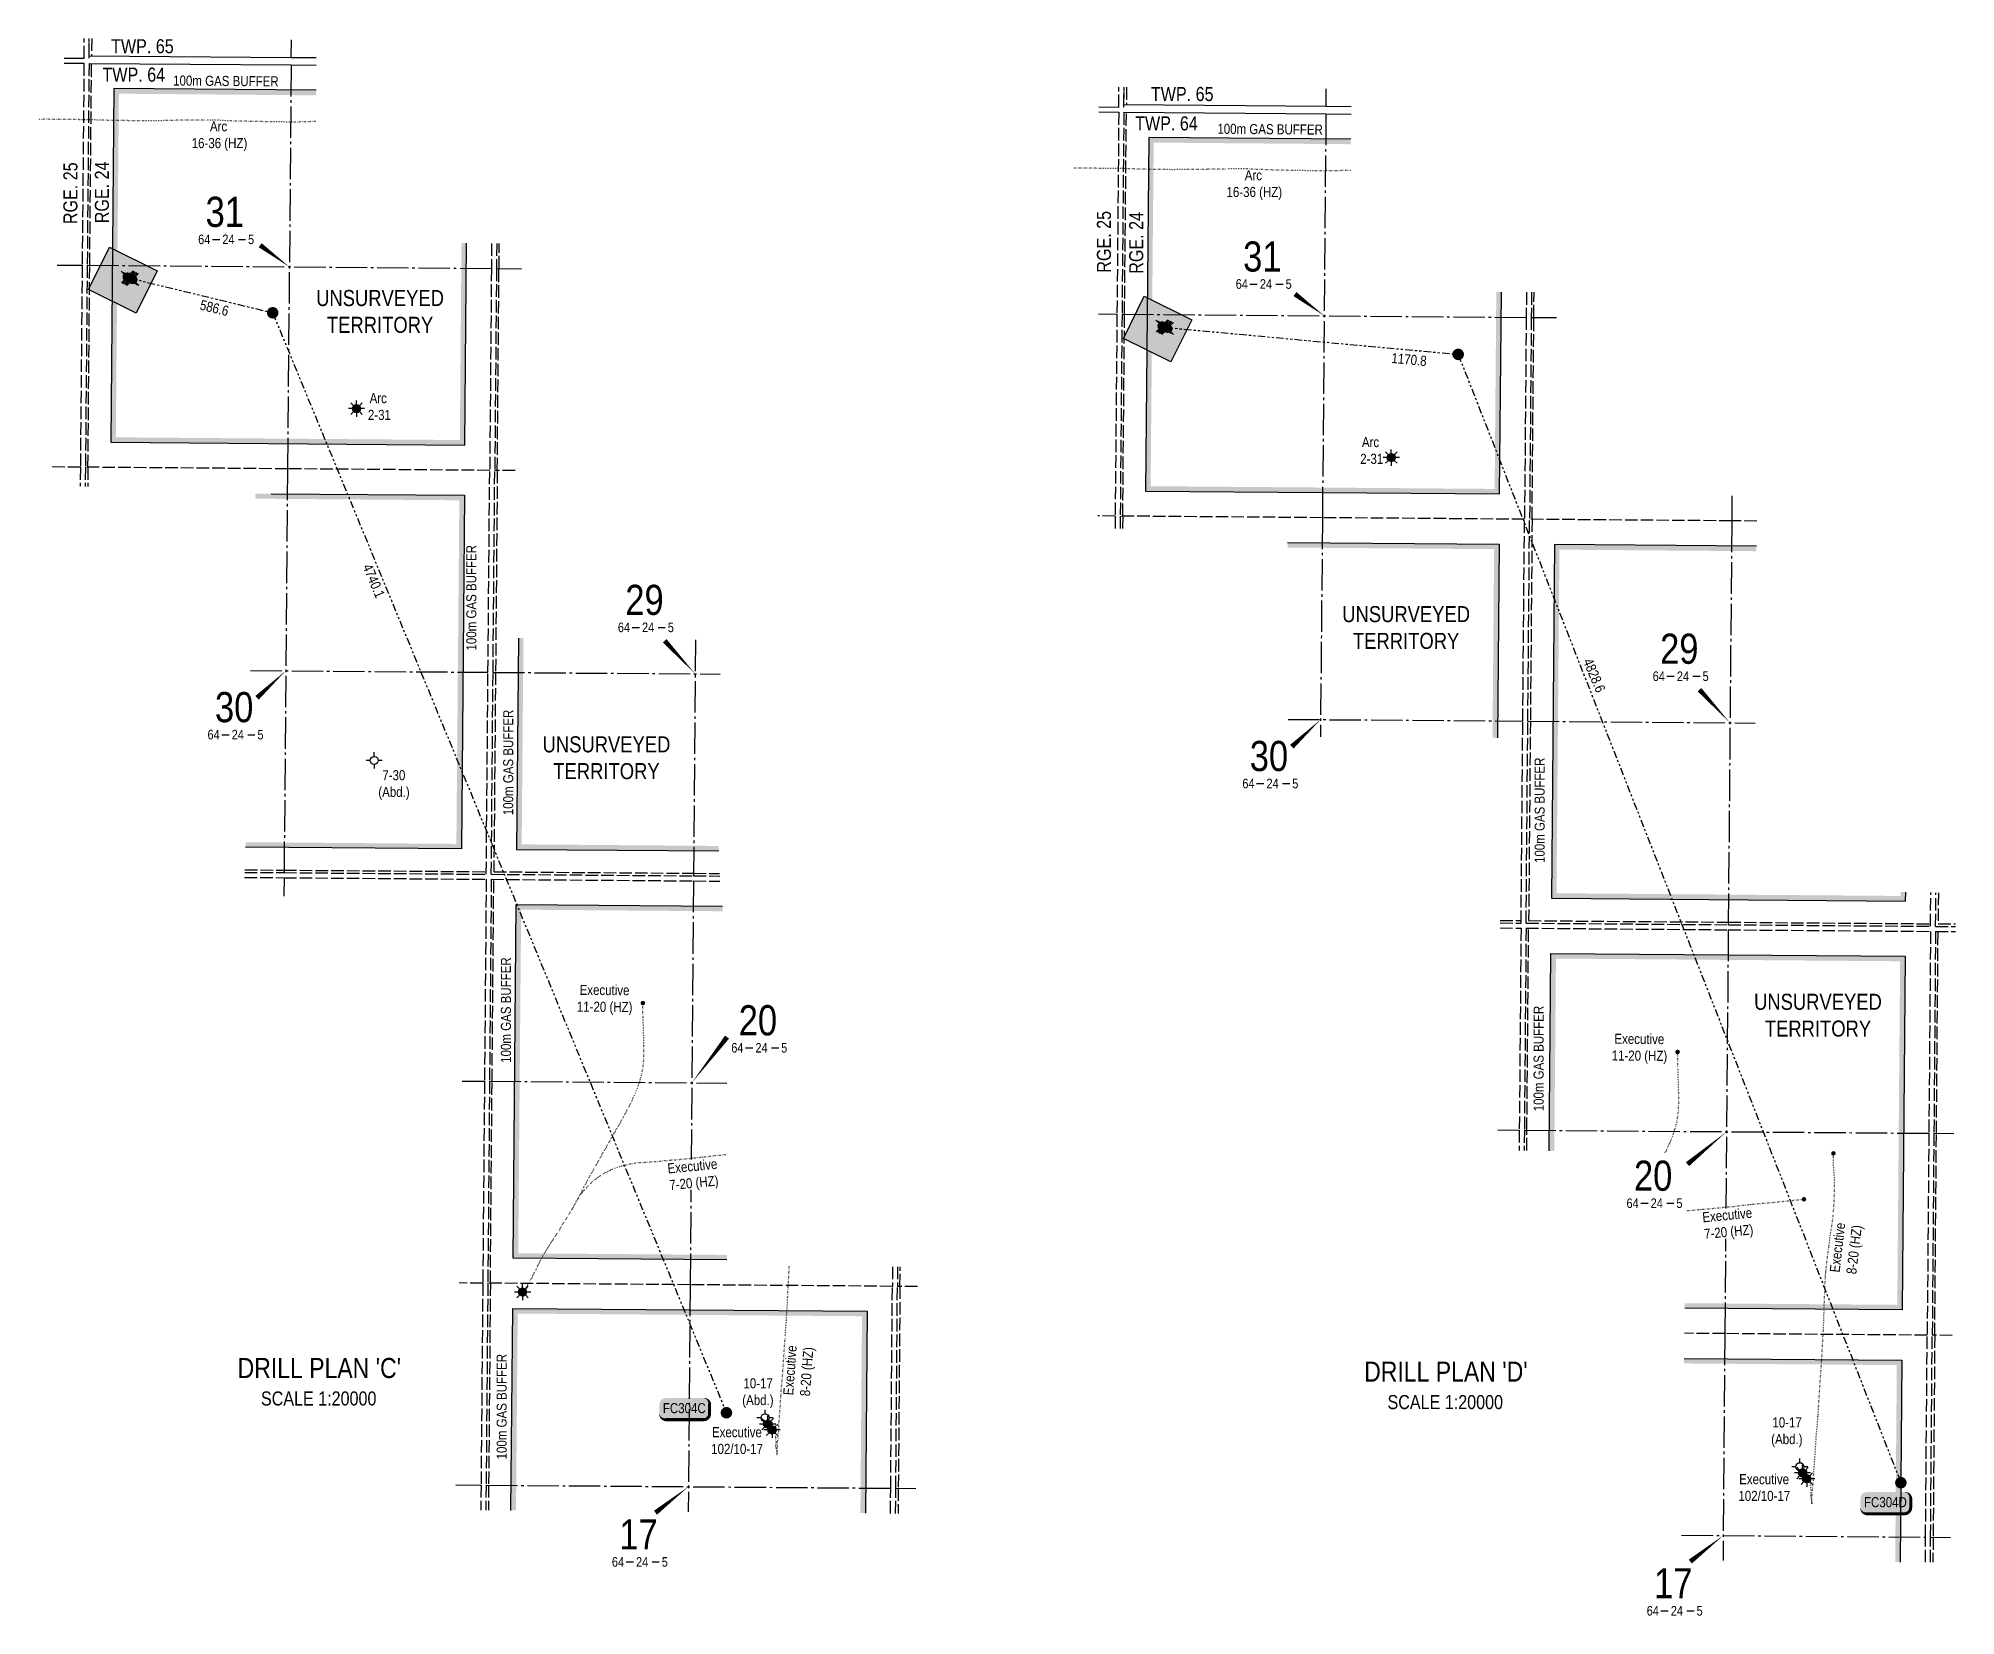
# Model space of a CAD drawing. Extents: x 451222 to 473419, y 6037124 to 6050105.
# Drawn here: x 465782 to 473419, y 6037414 to 6043697 of the extents above; entities that cross this region are included whole.
import ezdxf
from ezdxf.enums import TextEntityAlignment as Align

# ---------------------------------------------------------------- set-up
doc = ezdxf.new("R2010")
doc.units = 0
doc.header["$LTSCALE"] = 5
for name, pattern in [('foc-DOT', [1, 0.2, -0.8]), ('foc-DRILLPATH', [14.75, 6, -1.75, 1.75, -1.75, 1.75, -1.75]), ('foc-QUARTERLINE', [33, 25, -3, 2, -3]), ('foc-UNSURVEYED', [12.5, 10, -2.5])]:
    doc.linetypes.add(name, pattern=pattern)
for name, color, linetype in [('10', 1, 'Continuous'), ('9', 3, 'Continuous'), ('ABADATA-DRILL', 8, 'foc-DOT'), ('ABADATA-DRILL-T', 8, 'Continuous'), ('AS-TARGET-GAS', 182, 'Continuous'), ('AS-TARGET-GAS-H', 181, 'Continuous'), ('D-TXT', 6, 'Continuous'), ('DETAIL-HZ-Existing', 8, 'foc-DOT'), ('DETAIL-T', 7, 'Continuous'), ('F-WS-S', 190, 'Continuous'), ('L-BD', 7, 'Continuous'), ('L-MON', 1, 'Continuous'), ('L-QSEC', 8, 'foc-QUARTERLINE'), ('L-SEC', 7, 'Continuous'), ('L-SECLBL', 7, 'Continuous'), ('L-UNS-T', 3, 'Continuous'), ('L-USEC', 7, 'foc-UNSURVEYED'), ('P-PDRILLPATH', 12, 'foc-DRILLPATH'), ('P-PROPOSED', 10, 'Continuous'), ('P-PROPOSED-H', 21, 'Continuous')]:
    doc.layers.add(name, color=color, linetype=linetype)
doc.styles.add('80', font='ARIALN.TTF', dxfattribs={"height": 10})
doc.styles.add('80CG', font='ARIALN.TTF', dxfattribs={"height": 10})
doc.styles.add('80L', font='ARIALN.TTF', dxfattribs={"height": 10})
doc.styles.add('SIMPLEX', font='ARIALN.TTF')

msp = doc.modelspace()

# ---------------------------------------------------------------- texts
at = {"layer": 'ABADATA-DRILL-T', "char_height": 40, "attachment_point": 1, "style": '80L'}
for s, width, insert in [('\\pi108.2956;Arc\\P\\pi35.5398;16-36 (HZ)', 284.88588, (466357.374, 6043366.866)), ('\\pi108.2956;Arc\\P\\pi35.5398;16-36 (HZ)', 284.88588, (470479.349, 6043172.16)), ('\\pi-18.61186;Arc\\P\\pi-25.43314;2-31', 31.07096, (467120.279, 6042284.023)), ('\\pi-18.61186;Arc\\P\\pi-25.43314;2-31', 31.07096, (471072.864, 6042108.942)), ('\\pi-28.36294;7-30\\P\\pi-44.3111;(Abd.)', 30.61381, (467180.617, 6040782.008)), ('\\pi-33.83923;10-17\\P\\pi-38.40949;(Abd.)', 42.41704, (468624.384, 6038359.407)), ('\\pi-33.83923;10-17\\P\\pi-38.40949;(Abd.)', 42.41704, (472723.068, 6038203.701)), ('\\pi-41.27199;Executive\\P\\pi-44.38249;102/10-17', 110.5256, (468506.588, 6038164.706)), ('\\pi-41.27199;Executive\\P\\pi-44.38249;102/10-17', 110.5256, (472598.284, 6037977.568))]:
    msp.add_mtext_dynamic_manual_height_columns(s, width=width, gutter_width=50.026, heights=[0], dxfattribs=dict(at, insert=insert))
for s, width, insert, rotation in [('\\pi40.48468;Executive \\P\\pi30.11633;11-20 (HZ)', 274.03895, (467897.663, 6039927.149), 359.552355), ('\\pi40.48468;Executive \\P\\pi30.11633;11-20 (HZ)', 274.03895, (472019.638, 6039732.443), 359.552355), ('\\pi64.26891;Executive\\P\\pi65.10111;8-20 (HZ)', 321.6074, (472909.738, 6038720.258), 83.3571773), ('\\pi64.26891;Executive\\P\\pi65.10111;8-20 (HZ)', 321.6074, (468744.119, 6038229.645), 85.8331247)]:
    msp.add_mtext_dynamic_manual_height_columns(s, width=width, gutter_width=50.026, heights=[0], dxfattribs=dict(at, insert=insert, rotation=rotation))
at = {"layer": 'AS-TARGET-GAS', "char_height": 40, "attachment_point": 1, "style": '80L'}
for insert, rotation in [((466319.213, 6043549.518), 359.5217734), ((470478.697, 6043357.273), 359.5217734), ((467486.707, 6041258.8), 90), ((467633.692, 6040602.75), 90), ((471742.282, 6040412.186), 90), ((467624.53, 6039616.157), 90), ((471738.134, 6039423.124), 90), ((467607.598, 6038036.237), 90)]:
    msp.add_mtext_dynamic_manual_height_columns('100m GAS BUFFER', width=525.42849, gutter_width=47.549, heights=[0], dxfattribs=dict(at, insert=insert, rotation=rotation))
at = {"layer": 'D-TXT', "color": 3, "char_height": 56, "attachment_point": 1, "style": '80L'}
for s, width, insert in [('TWP. 65', 316.95032, (466071.742, 6043694.13)), ('TWP. 64', 323.39762, (466037.534, 6043580.749)), ('TWP. 65', 316.95032, (470213.771, 6043503.706)), ('TWP. 64', 323.39762, (470150.967, 6043386.648))]:
    msp.add_mtext_dynamic_manual_height_columns(s, width=width, gutter_width=47.549, heights=[0], dxfattribs=dict(at, insert=insert))
at = {"layer": 'D-TXT', "color": 3, "char_height": 56, "attachment_point": 1, "rotation": 90, "style": '80L'}
for s, width, insert in [('RGE. 25', 305.06675, (465881.671, 6042957.304)), ('RGE. 24', 304.44569, (466007.109, 6042960.787)), ('RGE. 25', 305.06675, (469998.646, 6042763.867)), ('RGE. 24', 304.44569, (470127.256, 6042759.639))]:
    msp.add_mtext_dynamic_manual_height_columns(s, width=width, gutter_width=47.525, heights=[0], dxfattribs=dict(at, insert=insert))
at = {"layer": 'DETAIL-T', "color": 3, "char_height": 80, "width": 903.33679, "attachment_point": 1, "style": '80CG'}
for s, insert in [("\\pi131.72297;DRILL PLAN 'C'\\P\\pi224.66976;{\\H0.7x;SCALE 1:20000}", (466444.015, 6038440.331)), ("\\pi131.72297;DRILL PLAN 'D'\\P\\pi224.66976;{\\H0.7x;SCALE 1:20000}", (470931.596, 6038425.928))]:
    msp.add_mtext(s, dxfattribs=dict(at, insert=insert))
at = {"layer": 'L-BD', "style": '80L'}
for s, rotation, p in [('586.6', 346.3452347, (466483.235, 6042623.535)), ('1170.8', 354.742777, (471242.195, 6042418.066)), ('4740.1', 292.9471457, (467118.41, 6041536.227)), ('4828.6', 292.9471457, (471979.972, 6041159.576))]:
    msp.add_text(s, height=39.9793, rotation=rotation, dxfattribs=at).set_placement(p, align=Align.MIDDLE)

# ---------------------------------------------------------------- blocks, each defined once
blk = doc.blocks.new('L-SECLBL')
at = {"layer": '9', "color": 7}
for p, q in [((-5.1, -27.8), (-12.3, -27.8)), ((20.7, -27.8), (13.5, -27.8))]:
    blk.add_line(p, q, dxfattribs=at)
at = {"layer": '10', "color": 2, "style": 'SIMPLEX'}
blk.add_attdef('SEC', text='', height=30, dxfattribs=at).set_placement((0, 0), align=Align.MIDDLE)
at = {"layer": '10', "color": 5, "style": '80L'}
blk.add_attdef('TWP', text='', height=9.5, dxfattribs=at).set_placement((-14.4, -27.4), align=Align.MIDDLE_RIGHT)
blk.add_attdef('RGE', text='', height=9.5, dxfattribs=at).set_placement((3.6, -27.4), align=Align.MIDDLE_CENTER)
blk.add_attdef('MER', text='', height=9.5, dxfattribs=at).set_placement((23.2, -27.4), align=Align.MIDDLE_LEFT)
blk = doc.blocks.new('WC')
at = {"layer": 'L-MON'}
h = blk.add_hatch(color=255, dxfattribs=at)
h.dxf.hatch_style = 1
edge = h.paths.add_edge_path()
edge.add_arc((0, 0), 0.9, 0, 360)
at = {"layer": 'L-MON', "color": 240, "flags": 128}
for points in [[(-0.62, 0.5), (-1.23, 1.12)], [(0.52, 0.61), (1.13, 1.21)], [(-1.18, -1.18), (-0.56, -0.57)], [(1.16, -1.18), (0.56, -0.57)]]:
    blk.add_lwpolyline(points, dxfattribs=at)
at = {"layer": 'L-MON', "color": 240}
for radius in [0.8, 0.373]:
    blk.add_circle((0, 0), radius, dxfattribs=at)
blk = doc.blocks.new('GAS')
h = blk.add_hatch(color=255)
h.dxf.hatch_style = 1
edge = h.paths.add_edge_path()
edge.add_arc((0, 0), 0.9, 0, 360)
for p, q in [((-0.81, 0), (-1.62, 0)), ((-0.57, 0.57), (-1.14, 1.14)), ((0, 0.81), (0, 1.62)), ((0.57, 0.57), (1.14, 1.14)), ((1.62, 0), (0.81, 0)), ((-0.57, -0.57), (-1.14, -1.14)), ((0, -0.81), (0, -1.62)), ((1.14, -1.14), (0.57, -0.57))]:
    blk.add_line(p, q)
blk.add_circle((0, 0), 0.8)
blk = doc.blocks.new('GABD')
for p, q in [((-0.81, 0), (-1.62, 0)), ((0, 0.81), (0, 1.62)), ((1.62, 0), (0.81, 0)), ((0, -0.81), (0, -1.62))]:
    blk.add_line(p, q)
blk.add_circle((0, 0), 0.8)
blk = doc.blocks.new('BH_Existing')
at = {"layer": 'DETAIL-HZ-Existing'}
h = blk.add_hatch(color=256, dxfattribs=at)
h.dxf.hatch_style = 1
edge = h.paths.add_edge_path()
edge.add_arc((0, 0), 0.45, 0, 360)
blk = doc.blocks.new('*U551')
h = blk.add_hatch(color=50)
edge = h.paths.add_edge_path()
edge.add_line((-19, -11.5), (19, -11.5))
edge.add_arc((19, -5.5), 6, 270, 360)
edge.add_line((25, -5.5), (25, 4))
edge.add_arc((19, 4), 6, 0, 90)
edge.add_line((19, 10), (-19, 10))
edge.add_arc((-19, 4), 6, 90, 180)
edge.add_line((-25, 4), (-25, -5.5))
edge.add_arc((-19, -5.5), 6, 180, 270)
at = {"flags": 128}
blk.add_lwpolyline([(-19, -11.5, 3, 3, 0), (19, -11.5, 3, 3, 0.414214), (25, -5.5, 3, 3, 0), (25, 4, 3, 0, 0.414214), (19, 10, 0, 0, 0), (-19, 10, 0, 0, 0.414214), (-25, 4, 0, 0, 0), (-25, -5.5, 0, 3, 0.414214)], format="xyseb", close=True, dxfattribs=at)
at = {"color": 1, "style": '80'}
blk.add_attdef('ENTER_TEXT_001', (-26.8, -4.9), '', height=10, dxfattribs=at)
blk = doc.blocks.new('plbh')
at = {"layer": 'L-MON'}
h = blk.add_hatch(color=255, dxfattribs=at)
h.dxf.hatch_style = 1
edge = h.paths.add_edge_path()
edge.add_arc((0, 0), 1.16, 0, 360)
h = blk.add_hatch(color=256, dxfattribs=at)
h.dxf.hatch_style = 1
h.paths.add_polyline_path([(-0.96, 0, 1), (0.96, 0, 1)])
h.paths.add_polyline_path([(0.91, 0, -1), (-0.91, 0, -1)], flags=16)
h.paths.add_polyline_path([(0.45, 0, -1), (-0.45, 0, -1)], flags=0)
h = blk.add_hatch(color=256, dxfattribs=at)
h.dxf.hatch_style = 1
h.paths.add_polyline_path([(-0.45, 0, 1), (0.45, 0, 1)])
h.paths.add_polyline_path([(0.4, 0, -1), (-0.4, 0, -1)], flags=16)
at = {"layer": 'L-MON', "color": 240}
for radius in [0.96, 0.91, 0.45, 0.4]:
    blk.add_circle((0, 0), radius, dxfattribs=at)

# ---------------------------------------------------------------- hatches: boundary and pattern name
at = {"layer": 'AS-TARGET-GAS-H'}
h = msp.add_hatch(color=256, dxfattribs=at)
h.dxf.hatch_style = 1
h.paths.add_polyline_path([(467461, 6042097.201), (466090.635, 6042107.956), (466102.82, 6043476.909), (466887.964, 6043470.355), (466888.141, 6043490.355), (466082.999, 6043497.075), (466070.458, 6042088.114), (467480.829, 6042077.044), (467487.695, 6042881.521), (467467.696, 6042881.691)])
h = msp.add_hatch(color=256, dxfattribs=at)
h.dxf.hatch_style = 1
h.paths.add_polyline_path([(471582.974, 6041902.495), (470212.61, 6041913.25), (470224.794, 6043282.203), (471009.938, 6043275.65), (471010.115, 6043295.649), (470204.973, 6043302.369), (470192.432, 6041893.408), (471602.803, 6041882.339), (471609.669, 6042686.815), (471589.67, 6042686.985)])
h = msp.add_hatch(color=256, dxfattribs=at)
h.dxf.hatch_style = 1
h.paths.add_polyline_path([(466645.964, 6041863.59), (467458.952, 6041857.209), (467447.275, 6040488.381), (466607.619, 6040494.986), (466607.059, 6040474.99), (467467.103, 6040468.224), (467479.122, 6041877.052), (466646.524, 6041883.586)])
h = msp.add_hatch(color=256, dxfattribs=at)
h.dxf.hatch_style = 1
h.paths.add_polyline_path([(470757.908, 6041688.964), (470757.981, 6041668.962), (471580.927, 6041662.503), (471574.517, 6040911.14), (471594.516, 6040911.027), (471601.097, 6041682.346)])
h = msp.add_hatch(color=256, dxfattribs=at)
h.dxf.hatch_style = 1
h.paths.add_polyline_path([(472626.042, 6041674.36), (471821.207, 6041680.612), (471809.188, 6040271.793), (473220.069, 6040260.778), (473220.355, 6040295.892), (473200.357, 6040296.232), (473200.232, 6040280.934), (471829.358, 6040291.636), (471841.036, 6041660.458), (472625.841, 6041654.361)])
h = msp.add_hatch(color=256, dxfattribs=at)
h.dxf.hatch_style = 1
h.paths.add_polyline_path([(467714.396, 6041308.347), (467694.397, 6041308.548), (467687.213, 6040466.499), (468492.051, 6040460.215), (468491.184, 6040480.223), (467707.383, 6040486.342)])
h = msp.add_hatch(color=256, dxfattribs=at)
h.dxf.hatch_style = 1
h.paths.add_polyline_path([(468507.011, 6040239.975), (467685.336, 6040246.39), (467673.317, 6038837.553), (468524.7, 6038830.882), (468525.495, 6038850.876), (467693.487, 6038857.395), (467705.165, 6040226.234), (468508.9, 6040219.96)])
h = msp.add_hatch(color=256, dxfattribs=at)
h.dxf.hatch_style = 1
h.paths.add_polyline_path([(471800.602, 6039265.397), (471820.6, 6039265.056), (471827.139, 6040031.529), (473198.108, 6040020.825), (473186.926, 6038651.943), (472340.434, 6038658.576), (472340.163, 6038638.578), (473206.762, 6038631.787), (473218.271, 6040040.669), (471807.31, 6040051.684)])
h = msp.add_hatch(color=256, dxfattribs=at)
h.dxf.hatch_style = 1
h.paths.add_polyline_path([(468382.425, 6039236.215), (468382.425, 6039236.212), (468382.649, 6039236.236)])
h.paths.add_polyline_path([(468382.425, 6039236.215), (468382.425, 6039236.212), (468382.649, 6039236.236)])
h = msp.add_hatch(color=256, dxfattribs=at)
h.dxf.hatch_style = 1
h.paths.add_polyline_path([(469083.154, 6038626.499), (467671.611, 6038637.547), (467664.747, 6037833.131), (467684.747, 6037832.974), (467691.44, 6038617.391), (469062.992, 6038606.656), (469056.583, 6037822.218), (469076.583, 6037822.061)])
h = msp.add_hatch(color=256, dxfattribs=at)
h.dxf.hatch_style = 1
h.paths.add_polyline_path([(472337.458, 6038438.584), (472337.187, 6038418.585), (473184.966, 6038411.95), (473178.557, 6037627.512), (473198.557, 6037627.355), (473205.129, 6038431.793)])
at = {"layer": 'P-PROPOSED-H'}
h = msp.add_hatch(color=256, dxfattribs=at)
h.dxf.hatch_style = 1
h.paths.add_polyline_path([(466065.336, 6042865.13), (466254.87, 6042771.361), (466171.561, 6042602.969), (465982.027, 6042696.738)])
h = msp.add_hatch(color=256, dxfattribs=at)
h.dxf.hatch_style = 1
h.paths.add_polyline_path([(470187.31, 6042670.424), (470376.845, 6042576.655), (470293.535, 6042408.263), (470104.001, 6042502.032)])

# ---------------------------------------------------------------- linework, layer by layer
at = {"layer": 'ABADATA-DRILL', "flags": 128}
for points in [[(466887.041, 6043366.263), (466871.85, 6043365.801), (466852.494, 6043365.085), (466833.317, 6043364.378), (466813.933, 6043363.932), (466794.602, 6043363.957), (466775.263, 6043364.091), (466756.033, 6043364.205), (466736.654, 6043364.439), (466717.417, 6043364.783), (466698.16, 6043365.187), (466678.822, 6043365.471), (466659.473, 6043365.786), (466640.177, 6043366.22), (466620.75, 6043366.736), (466601.423, 6043367.14), (466582.135, 6043367.454), (466562.889, 6043368.008), (466543.625, 6043368.702), (466524.452, 6043369.606), (466505.24, 6043370.71), (466485.928, 6043371.634), (466466.589, 6043371.849), (466447.177, 6043371.714), (466427.837, 6043371.808), (466408.477, 6043371.823), (466389.164, 6043371.567), (466369.771, 6043371.341), (466350.409, 6043371.186), (466331.026, 6043370.84), (466311.771, 6043370.314), (466292.435, 6043369.748), (466273.102, 6043369.392), (466253.71, 6043369.336), (466234.26, 6043369.352), (466214.809, 6043369.277), (466195.396, 6043369.022), (466175.984, 6043368.927), (466156.576, 6043369.232), (466137.158, 6043369.527), (466117.75, 6043369.862), (466098.511, 6043370.066), (466079.152, 6043370.23), (466059.965, 6043370.624), (466040.629, 6043371.228), (466021.195, 6043371.974), (466001.981, 6043372.708), (465982.654, 6043373.192), (465963.235, 6043373.387), (465943.895, 6043373.482), (465924.556, 6043373.616), (465905.287, 6043373.85), (465886.019, 6043374.164), (465866.671, 6043374.409), (465847.331, 6043374.513), (465827.993, 6043374.788), (465808.614, 6043374.992), (465797.046, 6043374.821), (465782.044, 6043374.418)], [(471009.015, 6043171.557), (470993.825, 6043171.095), (470974.468, 6043170.379), (470955.291, 6043169.672), (470935.907, 6043169.227), (470916.577, 6043169.251), (470897.237, 6043169.385), (470878.007, 6043169.499), (470858.629, 6043169.734), (470839.391, 6043170.077), (470820.134, 6043170.481), (470800.796, 6043170.766), (470781.448, 6043171.08), (470762.151, 6043171.514), (470742.725, 6043172.03), (470723.397, 6043172.434), (470704.109, 6043172.748), (470684.864, 6043173.302), (470665.599, 6043173.997), (470646.426, 6043174.9), (470627.215, 6043176.004), (470607.902, 6043176.928), (470588.563, 6043177.143), (470569.151, 6043177.008), (470549.811, 6043177.102), (470530.451, 6043177.117), (470511.138, 6043176.861), (470491.746, 6043176.635), (470472.384, 6043176.48), (470453, 6043176.135), (470433.745, 6043175.608), (470414.41, 6043175.042), (470395.076, 6043174.686), (470375.685, 6043174.631), (470356.234, 6043174.646), (470336.783, 6043174.571), (470317.37, 6043174.316), (470297.959, 6043174.221), (470278.55, 6043174.526), (470259.132, 6043174.821), (470239.724, 6043175.156), (470220.486, 6043175.36), (470201.126, 6043175.525), (470181.939, 6043175.918), (470162.604, 6043176.523), (470143.169, 6043177.268), (470123.955, 6043178.002), (470104.628, 6043178.486), (470085.209, 6043178.682), (470065.87, 6043178.776), (470046.53, 6043178.91), (470027.262, 6043179.144), (470007.994, 6043179.458), (469988.645, 6043179.703), (469969.305, 6043179.807), (469949.967, 6043180.082), (469930.588, 6043180.287), (469919.02, 6043180.115), (469904.019, 6043179.712)], [(467710.952, 6038702.653), (467710.913, 6038702.784), (467710.913, 6038702.844), (467710.946, 6038703.114), (467710.977, 6038703.273), (467711.078, 6038703.423), (467711.38, 6038703.63), (467711.763, 6038703.877), (467712.235, 6038704.103), (467712.857, 6038704.348), (467713.446, 6038704.123), (467713.949, 6038703.308), (467714.195, 6038702.825), (467714.609, 6038702.081), (467715.043, 6038701.347), (467715.507, 6038700.653), (467715.982, 6038700.039), (467716.438, 6038699.544), (467716.875, 6038699.18), (467716.984, 6038699.079), (467717.063, 6038698.859), (467716.859, 6038698.51), (467716.363, 6038697.754), (467715.679, 6038697.36), (467714.889, 6038697.456), (467714.191, 6038697.743), (467713.634, 6038698.068), (467713.038, 6038698.533), (467712.891, 6038698.954), (467713.087, 6038699.653), (467713.307, 6038700.842), (467713.748, 6038702.039), (467714.407, 6038703.034), (467715.225, 6038703.937), (467715.932, 6038704.722), (467715.761, 6038705.794), (467715.331, 6038706.948), (467715.069, 6038707.851), (467714.459, 6038709.147), (467713.882, 6038710.613), (467713.529, 6038711.526), (467712.547, 6038712.485), (467711.604, 6038713.314), (467711.722, 6038713.123), (467711.877, 6038712.551), (467711.7, 6038711.742), (467711.311, 6038710.755), (467711.256, 6038710.095), (467712.095, 6038709.908), (467713.517, 6038710.045), (467715.108, 6038710.072), (467716.716, 6038709.748), (467717.942, 6038709.177), (467718.162, 6038709.205), (467718.192, 6038709.245), (467718.274, 6038709.484), (467718.633, 6038710.522), (467718.684, 6038710.621), (467720.552, 6038713.777), (467721.474, 6038715.04), (467722.678, 6038716.661), (467724.106, 6038718.599), (467725.577, 6038720.938), (467726.981, 6038723.748), (467728.519, 6038726.866), (467734.495, 6038737.681), (467737.064, 6038741.992), (467739.946, 6038746.71), (467743, 6038751.726), (467746.016, 6038756.833), (467748.902, 6038762.062), (467751.741, 6038767.54), (467754.611, 6038773.229), (467757.573, 6038779.097), (467760.575, 6038784.985), (467763.598, 6038790.912), (467766.541, 6038796.87), (467769.374, 6038802.929), (467772.319, 6038809.098), (467775.423, 6038815.245), (467778.608, 6038821.481), (467781.926, 6038827.936), (467785.564, 6038834.539), (467789.323, 6038841.19), (467793.123, 6038847.912), (467796.944, 6038854.753), (467800.675, 6038861.635), (467804.546, 6038868.495), (467808.645, 6038875.104), (467812.884, 6038881.721), (467817.002, 6038888.21), (467821.131, 6038894.838), (467825.24, 6038901.487), (467829.48, 6038908.144), (467833.889, 6038914.74), (467838.51, 6038921.514), (467843.152, 6038928.489), (467847.846, 6038935.612), (467852.692, 6038942.975), (467857.569, 6038950.527), (467862.388, 6038958.281), (467867.199, 6038966.184), (467871.868, 6038973.938), (467874.07, 6038977.611), (467876.882, 6038982.31), (467882.221, 6038991.139), (467884.038, 6038994.115), (467889.05, 6039002.257), (467894.063, 6039010.409), (467899.146, 6039018.57), (467904.238, 6039026.731), (467909.222, 6039034.983), (467914.026, 6039043.346), (467918.652, 6039051.832), (467923.208, 6039060.377), (467927.743, 6039068.923), (467932.198, 6039077.36), (467936.654, 6039085.927), (467941.23, 6039094.422), (467945.815, 6039102.908), (467950.321, 6039111.444), (467954.886, 6039119.96), (467959.472, 6039128.475), (467964.057, 6039136.991), (467968.653, 6039145.496), (467973.338, 6039153.931), (467978.023, 6039162.346), (467982.648, 6039170.811), (467987.273, 6039179.286), (467991.797, 6039187.642), (467996.411, 6039195.917), (468001.074, 6039204.122), (468005.776, 6039212.306), (468010.5, 6039220.6), (468015.123, 6039228.845), (468019.806, 6039237.05), (468024.439, 6039245.255), (468029.093, 6039253.5), (468033.755, 6039261.664), (468038.458, 6039269.869), (468043.131, 6039278.043), (468047.886, 6039286.427), (468052.6, 6039294.842), (468057.265, 6039303.276), (468062.01, 6039311.661), (468066.804, 6039320.034), (468071.528, 6039328.328), (468076.372, 6039336.652), (468081.256, 6039344.975), (468086.07, 6039353.328), (468090.895, 6039361.691), (468095.598, 6039369.886), (468100.422, 6039378.239), (468105.055, 6039386.474), (468109.661, 6039394.94), (468114.174, 6039403.276), (468118.708, 6039411.561), (468123.222, 6039419.838), (468127.745, 6039428.113), (468132.318, 6039436.319), (468136.804, 6039444.845), (468140.96, 6039453.535), (468145.068, 6039462.325), (468149.235, 6039471.014), (468153.352, 6039479.753), (468157.259, 6039488.445), (468161.057, 6039497.337), (468164.746, 6039506.261), (468168.324, 6039515.115), (468171.863, 6039524.1), (468175.151, 6039533.047), (468178.172, 6039542.216), (468180.843, 6039551.479), (468183.283, 6039560.713), (468185.565, 6039570.089), (468187.476, 6039579.368), (468189.147, 6039588.689), (468190.569, 6039598.222), (468191.662, 6039607.808), (468192.605, 6039617.406), (468193.308, 6039627.025), (468193.811, 6039636.716), (468194.224, 6039646.368), (468194.437, 6039656.032), (468194.521, 6039665.737), (468194.503, 6039675.383), (468194.316, 6039685.01), (468194.068, 6039694.647), (468193.901, 6039704.284), (468193.664, 6039713.962), (468193.397, 6039723.62), (468193.069, 6039733.268), (468192.662, 6039742.907), (468192.334, 6039752.546), (468192.017, 6039762.194), (468191.769, 6039771.831), (468191.552, 6039781.479), (468191.225, 6039791.137), (468190.877, 6039800.786), (468190.558, 6039810.224), (468190.32, 6039819.821), (468190.193, 6039829.448), (468190.076, 6039839.155), (468189.905, 6039854.155)], [(472262.311, 6039257.525), (472262.935, 6039258.829), (472267.042, 6039267.619), (472271.209, 6039276.308), (472275.326, 6039285.048), (472279.233, 6039293.739), (472283.032, 6039302.632), (472286.72, 6039311.555), (472290.298, 6039320.409), (472293.837, 6039329.394), (472297.126, 6039338.341), (472300.146, 6039347.51), (472302.817, 6039356.773), (472305.258, 6039366.007), (472307.539, 6039375.383), (472309.45, 6039384.662), (472311.121, 6039393.983), (472312.543, 6039403.516), (472313.636, 6039413.102), (472314.579, 6039422.7), (472315.282, 6039432.319), (472315.785, 6039442.011), (472316.198, 6039451.663), (472316.412, 6039461.326), (472316.495, 6039471.031), (472316.478, 6039480.677), (472316.29, 6039490.304), (472316.043, 6039499.942), (472315.875, 6039509.579), (472315.638, 6039519.256), (472315.371, 6039528.914), (472315.043, 6039538.562), (472314.636, 6039548.201), (472314.308, 6039557.84), (472313.991, 6039567.488), (472313.744, 6039577.126), (472313.526, 6039586.773), (472313.199, 6039596.431), (472312.852, 6039606.08), (472312.532, 6039615.518), (472312.295, 6039625.116), (472312.167, 6039634.742), (472312.05, 6039644.449), (472311.879, 6039659.449)], [(467710.952, 6038702.653), (467710.913, 6038702.784), (467710.913, 6038702.844), (467710.946, 6038703.114), (467710.977, 6038703.273), (467711.078, 6038703.423), (467711.38, 6038703.63), (467711.763, 6038703.877), (467712.235, 6038704.103), (467712.857, 6038704.348), (467713.446, 6038704.123), (467713.949, 6038703.308), (467714.195, 6038702.825), (467714.609, 6038702.081), (467715.043, 6038701.347), (467715.507, 6038700.653), (467715.982, 6038700.039), (467716.438, 6038699.544), (467716.875, 6038699.18), (467716.984, 6038699.079), (467717.063, 6038698.859), (467716.859, 6038698.51), (467716.363, 6038697.754), (467715.679, 6038697.36), (467714.889, 6038697.456), (467714.191, 6038697.743), (467713.634, 6038698.068), (467713.038, 6038698.533), (467712.891, 6038698.954), (467713.087, 6038699.653), (467713.307, 6038700.842), (467713.748, 6038702.039), (467714.407, 6038703.034), (467715.225, 6038703.937), (467715.932, 6038704.722), (467715.761, 6038705.794), (467715.331, 6038706.948), (467715.069, 6038707.851), (467714.459, 6038709.147), (467713.882, 6038710.613), (467713.529, 6038711.526), (467712.547, 6038712.485), (467711.604, 6038713.314), (467711.722, 6038713.123), (467711.877, 6038712.551), (467711.7, 6038711.742), (467711.311, 6038710.755), (467711.256, 6038710.095), (467712.095, 6038709.908), (467713.517, 6038710.045), (467715.108, 6038710.072), (467716.716, 6038709.748), (467717.942, 6038709.177), (467718.162, 6038709.205), (467718.192, 6038709.245), (467718.274, 6038709.484), (467718.633, 6038710.522), (467718.684, 6038710.621), (467720.552, 6038713.777), (467721.474, 6038715.04), (467722.678, 6038716.661), (467724.106, 6038718.599), (467725.577, 6038720.938), (467726.981, 6038723.748), (467728.519, 6038726.866), (467734.495, 6038737.681), (467737.064, 6038741.992), (467739.946, 6038746.71), (467743, 6038751.726), (467746.016, 6038756.833), (467748.902, 6038762.062), (467751.741, 6038767.54), (467754.611, 6038773.229), (467757.573, 6038779.097), (467760.575, 6038784.985), (467763.598, 6038790.912), (467766.541, 6038796.87), (467769.374, 6038802.929), (467772.319, 6038809.098), (467775.423, 6038815.245), (467778.608, 6038821.481), (467781.926, 6038827.936), (467785.564, 6038834.539), (467789.323, 6038841.19), (467793.123, 6038847.912), (467796.944, 6038854.753), (467800.675, 6038861.635), (467804.546, 6038868.495), (467808.645, 6038875.104), (467812.884, 6038881.721), (467817.002, 6038888.21), (467821.131, 6038894.838), (467825.24, 6038901.487), (467829.48, 6038908.144), (467833.889, 6038914.74), (467838.51, 6038921.514), (467843.152, 6038928.489), (467847.846, 6038935.612), (467852.692, 6038942.975), (467857.569, 6038950.527), (467862.388, 6038958.281), (467867.199, 6038966.184), (467871.868, 6038973.938), (467874.07, 6038977.611), (467876.882, 6038982.31), (467882.221, 6038991.139), (467884.038, 6038994.115), (467889.05, 6039002.257), (467894.063, 6039010.409), (467899.146, 6039018.57), (467904.238, 6039026.731), (467909.222, 6039034.983), (467914.026, 6039043.346), (467916.78, 6039048.276), (467918.578, 6039051.392), (467923.593, 6039059.844), (467928.646, 6039068.035), (467933.697, 6039076.016), (467939.02, 6039084.095), (467944.431, 6039092.003), (467949.92, 6039099.701), (467955.768, 6039107.345), (467961.875, 6039114.767), (467968.099, 6039121.817), (467974.602, 6039128.656), (467981.352, 6039135.261), (467988.38, 6039141.635), (467995.688, 6039147.926), (468003.115, 6039154.075), (468010.7, 6039160.014), (468018.513, 6039165.66), (468026.573, 6039170.964), (468034.88, 6039175.855), (468043.384, 6039180.455), (468052.005, 6039184.704), (468060.843, 6039188.53), (468069.719, 6039192.226), (468078.636, 6039195.932), (468087.671, 6039199.426), (468096.753, 6039202.64), (468105.774, 6039205.624), (468114.913, 6039208.357), (468124.229, 6039210.809), (468133.612, 6039212.89), (468143.102, 6039214.629), (468152.6, 6039216.149), (468162.137, 6039217.457), (468171.73, 6039218.416), (468181.351, 6039219.053), (468190.961, 6039219.591), (468200.571, 6039220.129), (468210.191, 6039220.727), (468219.812, 6039221.405), (468229.303, 6039222.104), (468238.905, 6039222.872), (468248.498, 6039223.72), (468258, 6039224.599), (468267.634, 6039225.567), (468277.238, 6039226.545), (468286.801, 6039227.463), (468296.413, 6039228.292), (468305.905, 6039229.081), (468315.537, 6039229.828), (468325.179, 6039230.606), (468334.772, 6039231.474), (468344.244, 6039232.363), (468353.847, 6039233.252), (468363.461, 6039234.19), (468373.055, 6039235.198), (468382.649, 6039236.236), (468392.262, 6039237.154), (468401.884, 6039237.972), (468411.508, 6039238.9), (468421.112, 6039239.928), (468430.706, 6039241.037), (468440.282, 6039242.225), (468449.857, 6039243.403), (468459.252, 6039244.544), (468468.837, 6039245.672), (468478.451, 6039246.68), (468487.864, 6039247.58), (468497.477, 6039248.508), (468507.061, 6039249.506), (468516.474, 6039250.436), (468524.652, 6039251.113)], [(472829.001, 6037957.075), (472829.001, 6037957.045), (472829.011, 6037957.005), (472829.03, 6037956.965), (472829.09, 6037956.944), (472829.111, 6037957.044), (472829.093, 6037957.344), (472828.986, 6037957.645), (472828.829, 6037957.997), (472828.622, 6037958.449), (472828.355, 6037958.821), (472828.078, 6037959.144), (472827.661, 6037959.557), (472827.074, 6037959.993), (472826.486, 6037960.268), (472825.897, 6037960.413), (472825.197, 6037960.439), (472824.887, 6037960.451), (472824.507, 6037960.434), (472824.135, 6037960.287), (472823.804, 6037960.16), (472823.513, 6037960.092), (472823.263, 6037960.055), (472823.382, 6037959.943), (472823.881, 6037959.769), (472824.42, 6037959.645), (472825.029, 6037959.509), (472825.779, 6037959.383), (472826.559, 6037959.357), (472827.34, 6037959.42), (472828.131, 6037959.524), (472828.891, 6037959.487), (472829.63, 6037959.241), (472830.139, 6037959.097), (472830.509, 6037959.103), (472830.969, 6037959.13), (472831.33, 6037959.217), (472831.612, 6037959.384), (472831.833, 6037959.553), (472831.975, 6037959.721), (472832.056, 6037959.901), (472832.108, 6037960.071), (472832.168, 6037960.08), (472832.208, 6037960.11), (472832.26, 6037960.299), (472832.292, 6037960.519), (472832.303, 6037960.729), (472832.315, 6037960.899), (472832.317, 6037961.129), (472832.319, 6037961.35), (472832.371, 6037961.569), (472832.422, 6037961.789), (472832.574, 6037962.008), (472832.665, 6037962.077), (472832.795, 6037962.056), (472832.994, 6037961.904), (472833.251, 6037961.622), (472833.549, 6037961.279), (472833.846, 6037960.917), (472834.143, 6037960.574), (472834.46, 6037960.221), (472834.827, 6037959.768), (472835.273, 6037959.224), (472835.689, 6037958.73), (472835.788, 6037958.599), (472836.362, 6037957.884), (472836.895, 6037957.079), (472837.339, 6037956.245), (472837.742, 6037955.391), (472838.135, 6037954.507), (472838.517, 6037953.573), (472838.848, 6037952.52), (472839.069, 6037951.357), (472839.159, 6037950.126), (472839.219, 6037948.925), (472839.279, 6037947.804), (472839.33, 6037946.723), (472839.401, 6037945.661), (472839.483, 6037944.64), (472839.565, 6037943.659), (472839.637, 6037942.728), (472839.739, 6037941.786), (472839.861, 6037940.805), (472839.943, 6037939.784), (472839.973, 6037938.683), (472839.974, 6037937.582), (472839.966, 6037936.581), (472839.968, 6037935.661), (472840.01, 6037934.72), (472840.122, 6037933.668), (472840.243, 6037932.617), (472840.374, 6037931.595), (472840.496, 6037930.614), (472840.587, 6037929.552), (472840.648, 6037928.391), (472840.688, 6037927.25), (472840.749, 6037926.109), (472840.809, 6037925.008), (472840.881, 6037923.977), (472840.943, 6037923.036), (472841.036, 6037922.124), (472841.168, 6037921.213), (472841.3, 6037920.251), (472841.441, 6037919.199), (472841.573, 6037918.157), (472841.694, 6037917.156), (472841.786, 6037916.094), (472841.846, 6037914.943), (472841.907, 6037913.822), (472841.968, 6037912.751), (472842.039, 6037911.75), (472842.132, 6037910.809), (472842.234, 6037909.937), (472842.327, 6037909.046), (472842.419, 6037908.045), (472842.469, 6037906.914), (472842.479, 6037905.683), (472842.409, 6037904.483), (472841.703, 6037901.387), (472841.355, 6037900.469), (472841.067, 6037899.591), (472840.869, 6037898.662), (472840.751, 6037897.643), (472840.741, 6037896.522), (472840.832, 6037895.451), (472840.934, 6037894.399), (472841.066, 6037893.438), (472841.209, 6037892.606), (472841.362, 6037891.824), (472841.556, 6037891.062), (472841.79, 6037890.31), (472842.033, 6037889.507), (472842.257, 6037888.685), (472842.49, 6037887.863), (472842.722, 6037886.95), (472842.954, 6037885.877), (472843.164, 6037884.765), (472843.395, 6037883.622), (472843.626, 6037882.48), (472843.836, 6037881.348), (472844.037, 6037880.215), (472844.238, 6037879.093), (472844.448, 6037877.97), (472844.649, 6037876.848), (472844.83, 6037875.736), (472845.001, 6037874.644), (472845.152, 6037873.562), (472845.313, 6037872.49), (472845.464, 6037871.448), (472845.586, 6037870.427), (472845.708, 6037869.425), (472845.809, 6037868.444), (472845.891, 6037867.492), (472845.974, 6037866.571), (472846.066, 6037865.64), (472846.138, 6037864.709), (472846.191, 6037863.798), (472846.214, 6037862.967), (472846.188, 6037862.317), (472846.154, 6037861.847), (472846.138, 6037861.117), (472846.176, 6037860.796), (472846.303, 6037860.525), (472846.442, 6037860.354), (472846.541, 6037860.153), (472846.569, 6037860.033), (472846.66, 6037860.122), (472846.771, 6037860.161), (472846.659, 6037859.992), (472846.568, 6037859.852), (472846.456, 6037859.653), (472846.355, 6037859.514), (472846.214, 6037859.405), (472846.063, 6037859.326), (472845.913, 6037859.308), (472845.713, 6037859.299), (472845.463, 6037859.301), (472845.223, 6037859.373), (472844.974, 6037859.536), (472844.875, 6037859.596), (472844.845, 6037859.647), (472844.855, 6037859.667), (472845.006, 6037859.745), (472845.287, 6037859.863), (472845.62, 6037860.11), (472845.874, 6037860.679), (472846.013, 6037861.668), (472846.175, 6037863.058), (472846.309, 6037864.757), (472846.355, 6037866.658), (472846.373, 6037868.809), (472846.403, 6037871.2), (472846.424, 6037873.712), (472846.516, 6037876.422), (472846.719, 6037879.082), (472847.004, 6037882.031), (472847.29, 6037885.121), (472847.507, 6037888.331), (472847.645, 6037891.782), (472847.767, 6037895.523), (472847.911, 6037899.594), (472848.117, 6037903.915), (472848.406, 6037908.525), (472848.807, 6037913.434), (472849.35, 6037918.563), (472849.975, 6037923.921), (472850.642, 6037929.418), (472851.309, 6037935.046), (472851.948, 6037940.854), (472852.58, 6037947.042), (472853.085, 6037953.592), (472853.402, 6037960.403), (472853.611, 6037967.365), (472853.72, 6037974.488), (472853.851, 6037981.711), (472854.222, 6037989.072), (472854.775, 6037996.572), (472855.46, 6038004.211), (472856.235, 6038011.928), (472856.89, 6038019.668), (472857.384, 6038027.388), (472857.91, 6038035.228), (472858.558, 6038043.257), (472859.247, 6038051.526), (472859.829, 6038060.056), (472860.392, 6038068.716), (472860.956, 6038077.547), (472861.471, 6038086.447), (472861.976, 6038095.408), (472862.582, 6038104.459), (472863.259, 6038113.628), (472863.946, 6038122.868), (472864.695, 6038132.247), (472865.414, 6038141.636), (472865.927, 6038147.975), (472867.155, 6038160.822), (472867.647, 6038165.711), (472868.527, 6038175.269), (472869.297, 6038184.818), (472869.928, 6038194.408), (472870.498, 6038203.989), (472871.199, 6038213.609), (472871.899, 6038223.188), (472872.58, 6038232.768), (472873.18, 6038242.379), (472873.782, 6038252.049), (472874.382, 6038261.64), (472874.943, 6038271.26), (472875.623, 6038280.85), (472876.234, 6038290.461), (472876.815, 6038300.081), (472877.506, 6038309.701), (472878.226, 6038319.291), (472878.807, 6038328.921), (472879.358, 6038338.542), (472879.968, 6038348.132), (472880.609, 6038357.703), (472881.409, 6038367.291), (472882.2, 6038376.86), (472882.87, 6038386.45), (472883.501, 6038396.04), (472884.051, 6038405.651), (472884.662, 6038415.252), (472885.413, 6038424.851), (472886.063, 6038434.451), (472886.644, 6038444.042), (472887.175, 6038453.693), (472887.596, 6038463.355), (472888.056, 6038472.956), (472888.518, 6038482.678), (472888.938, 6038492.23), (472889.409, 6038501.861), (472889.949, 6038511.483), (472890.55, 6038521.083), (472891.131, 6038530.684), (472891.329, 6038534.074), (472891.701, 6038540.294), (472892.232, 6038549.915), (472892.683, 6038559.537), (472893.163, 6038569.179), (472893.684, 6038578.77), (472894.175, 6038588.441), (472894.476, 6038598.064), (472894.676, 6038607.668), (472894.846, 6038617.272), (472895.048, 6038626.976), (472895.398, 6038636.549), (472895.799, 6038646.201), (472896.219, 6038655.783), (472896.587, 6038665.035), (472896.96, 6038675.027), (472897.312, 6038684.71), (472897.622, 6038694.333), (472897.883, 6038703.956), (472898.063, 6038713.6), (472898.264, 6038723.214), (472898.565, 6038732.847), (472898.986, 6038742.559), (472899.577, 6038752.17), (472900.327, 6038761.769), (472901.148, 6038771.377), (472901.999, 6038780.946), (472902.929, 6038790.504), (472903.96, 6038800.08), (472905.04, 6038809.657), (472906.111, 6038819.243), (472907.202, 6038828.81), (472908.343, 6038838.446), (472909.563, 6038847.991), (472910.814, 6038857.566), (472912.115, 6038867.121), (472913.425, 6038876.695), (472914.696, 6038886.25), (472915.887, 6038895.835), (472917.007, 6038905.412), (472918.128, 6038915.038), (472919.309, 6038924.603), (472920.7, 6038934.127), (472922.23, 6038943.64), (472923.75, 6038953.143), (472925.25, 6038962.615), (472926.77, 6038972.098), (472928.24, 6038981.581), (472929.511, 6038991.156), (472930.622, 6039000.722), (472931.602, 6039010.3), (472932.411, 6039019.688), (472933.171, 6039029.147), (472933.92, 6039038.606), (472934.651, 6039048.216), (472935.312, 6039057.896), (472935.783, 6039067.487), (472936.003, 6039077.131), (472936.064, 6039086.756), (472936.113, 6039096.221), (472936.272, 6039105.685), (472936.451, 6039115.139), (472936.54, 6039124.594), (472936.499, 6039134.03), (472936.378, 6039143.486), (472936.237, 6039152.963), (472935.916, 6039162.431), (472935.325, 6039171.841), (472934.644, 6039181.402), (472934.093, 6039190.812), (472933.611, 6039200.241), (472933.2, 6039209.68), (472932.849, 6039219.139), (472932.528, 6039228.597), (472932.307, 6039238.124), (472932.454, 6039255.633)], [(472345.418, 6039026.966), (472351.278, 6039027.398), (472360.879, 6039028.166), (472370.472, 6039029.014), (472379.975, 6039029.893), (472389.608, 6039030.861), (472399.212, 6039031.839), (472408.775, 6039032.758), (472418.388, 6039033.586), (472427.88, 6039034.375), (472437.511, 6039035.123), (472447.153, 6039035.9), (472456.746, 6039036.768), (472466.219, 6039037.658), (472475.822, 6039038.546), (472485.435, 6039039.484), (472495.029, 6039040.492), (472504.623, 6039041.53), (472514.236, 6039042.448), (472523.859, 6039043.266), (472533.482, 6039044.194), (472543.086, 6039045.222), (472552.681, 6039046.331), (472562.256, 6039047.519), (472571.832, 6039048.698), (472581.226, 6039049.838), (472590.811, 6039050.966), (472600.425, 6039051.974), (472609.838, 6039052.874), (472619.451, 6039053.802), (472629.035, 6039054.8), (472638.448, 6039055.73), (472648.081, 6039056.528), (472657.722, 6039057.256), (472667.154, 6039058.025), (472676.747, 6039058.883), (472686.359, 6039059.772), (472695.772, 6039060.691), (472705.386, 6039061.629), (472714.999, 6039062.577), (472724.603, 6039063.595), (472734.197, 6039064.614), (472743.801, 6039065.602), (472753.304, 6039066.541), (472762.688, 6039067.511), (472772.272, 6039068.509), (472780.243, 6039069.331), (472791.038, 6039070.399), (472800.16, 6039071.232), (472815.1, 6039072.594)], [(468707.027, 6038151.781), (468707.027, 6038151.751), (468707.036, 6038151.711), (468707.056, 6038151.67), (468707.116, 6038151.65), (468707.137, 6038151.75), (468707.119, 6038152.05), (468707.012, 6038152.351), (468706.854, 6038152.703), (468706.648, 6038153.155), (468706.381, 6038153.527), (468706.104, 6038153.85), (468705.687, 6038154.263), (468705.1, 6038154.698), (468704.512, 6038154.973), (468703.923, 6038155.118), (468703.223, 6038155.144), (468702.913, 6038155.157), (468702.532, 6038155.14), (468702.161, 6038154.993), (468701.83, 6038154.866), (468701.539, 6038154.798), (468701.289, 6038154.76), (468701.408, 6038154.649), (468701.907, 6038154.475), (468702.446, 6038154.35), (468703.055, 6038154.215), (468703.804, 6038154.089), (468704.585, 6038154.062), (468705.366, 6038154.126), (468706.157, 6038154.229), (468706.917, 6038154.193), (468707.655, 6038153.947), (468708.164, 6038153.802), (468708.535, 6038153.809), (468708.995, 6038153.835), (468709.356, 6038153.922), (468709.638, 6038154.09), (468709.859, 6038154.258), (468710.001, 6038154.427), (468710.082, 6038154.607), (468710.134, 6038154.776), (468710.194, 6038154.786), (468710.234, 6038154.816), (468710.286, 6038155.005), (468710.317, 6038155.225), (468710.329, 6038155.435), (468710.341, 6038155.605), (468710.343, 6038155.835), (468710.344, 6038156.055), (468710.396, 6038156.275), (468710.448, 6038156.495), (468710.6, 6038156.714), (468710.691, 6038156.783), (468710.821, 6038156.762), (468711.019, 6038156.61), (468711.277, 6038156.328), (468711.575, 6038155.985), (468711.872, 6038155.622), (468712.169, 6038155.28), (468712.486, 6038154.927), (468712.853, 6038154.473), (468713.298, 6038153.929), (468713.714, 6038153.436), (468713.813, 6038153.305), (468714.388, 6038152.59), (468714.921, 6038151.785), (468715.364, 6038150.95), (468715.768, 6038150.097), (468716.16, 6038149.213), (468716.543, 6038148.279), (468716.874, 6038147.226), (468717.095, 6038146.063), (468717.184, 6038144.832), (468717.244, 6038143.631), (468717.305, 6038142.509), (468717.356, 6038141.428), (468717.427, 6038140.367), (468717.509, 6038139.346), (468717.59, 6038138.365), (468717.663, 6038137.434), (468717.765, 6038136.492), (468717.887, 6038135.511), (468717.968, 6038134.489), (468717.999, 6038133.388), (468718, 6038132.288), (468717.992, 6038131.287), (468717.994, 6038130.367), (468718.036, 6038129.426), (468718.147, 6038128.374), (468718.269, 6038127.323), (468718.4, 6038126.301), (468718.522, 6038125.319), (468718.613, 6038124.258), (468718.673, 6038123.097), (468718.714, 6038121.956), (468718.774, 6038120.815), (468718.835, 6038119.714), (468718.907, 6038118.682), (468718.969, 6038117.741), (468719.061, 6038116.83), (468719.194, 6038115.918), (468719.326, 6038114.957), (468719.467, 6038113.905), (468719.598, 6038112.863), (468719.72, 6038111.862), (468719.811, 6038110.8), (468719.872, 6038109.649), (468719.932, 6038108.528), (468719.993, 6038107.457), (468720.065, 6038106.456), (468720.157, 6038105.514), (468720.26, 6038104.643), (468720.353, 6038103.752), (468720.444, 6038102.75), (468720.495, 6038101.619), (468720.505, 6038100.389), (468720.435, 6038099.188), (468719.728, 6038096.093), (468719.38, 6038095.175), (468719.093, 6038094.297), (468718.895, 6038093.368), (468718.776, 6038092.348), (468718.767, 6038091.228), (468718.858, 6038090.156), (468718.959, 6038089.105), (468719.091, 6038088.143), (468719.235, 6038087.312), (468719.388, 6038086.53), (468719.582, 6038085.768), (468719.816, 6038085.015), (468720.059, 6038084.213), (468720.282, 6038083.391), (468720.516, 6038082.568), (468720.748, 6038081.656), (468720.979, 6038080.583), (468721.19, 6038079.471), (468721.421, 6038078.328), (468721.651, 6038077.186), (468721.862, 6038076.053), (468722.063, 6038074.921), (468722.263, 6038073.799), (468722.474, 6038072.676), (468722.675, 6038071.554), (468722.856, 6038070.442), (468723.027, 6038069.35), (468723.178, 6038068.268), (468723.339, 6038067.196), (468723.49, 6038066.154), (468723.612, 6038065.132), (468723.733, 6038064.131), (468723.835, 6038063.149), (468723.917, 6038062.198), (468724, 6038061.277), (468724.092, 6038060.346), (468724.164, 6038059.414), (468724.216, 6038058.504), (468724.24, 6038057.673), (468724.214, 6038057.023), (468724.18, 6038056.553), (468724.164, 6038055.822), (468724.201, 6038055.502), (468724.329, 6038055.231), (468724.468, 6038055.06), (468724.566, 6038054.859), (468724.595, 6038054.738), (468724.686, 6038054.828), (468724.796, 6038054.867), (468724.685, 6038054.697), (468724.594, 6038054.558), (468724.482, 6038054.359), (468724.381, 6038054.22), (468724.24, 6038054.111), (468724.089, 6038054.032), (468723.939, 6038054.013), (468723.739, 6038054.005), (468723.488, 6038054.007), (468723.249, 6038054.079), (468723, 6038054.241), (468722.901, 6038054.302), (468722.871, 6038054.352), (468722.881, 6038054.372), (468723.032, 6038054.451), (468723.313, 6038054.569), (468723.645, 6038054.816), (468723.9, 6038055.384), (468724.039, 6038056.374), (468724.2, 6038057.763), (468724.335, 6038059.463), (468724.38, 6038061.364), (468724.398, 6038063.515), (468724.428, 6038065.906), (468724.45, 6038068.417), (468724.542, 6038071.128), (468724.745, 6038073.788), (468725.029, 6038076.737), (468725.315, 6038079.827), (468725.532, 6038083.037), (468725.671, 6038086.487), (468725.793, 6038090.228), (468725.937, 6038094.3), (468726.143, 6038098.62), (468726.432, 6038103.231), (468726.833, 6038108.14), (468727.376, 6038113.268), (468728.001, 6038118.626), (468728.668, 6038124.124), (468729.335, 6038129.752), (468729.974, 6038135.56), (468730.606, 6038141.748), (468731.111, 6038148.297), (468731.428, 6038155.108), (468731.636, 6038162.071), (468731.746, 6038169.194), (468731.876, 6038176.417), (468732.248, 6038183.778), (468732.801, 6038191.278), (468733.485, 6038198.916), (468734.26, 6038206.634), (468734.915, 6038214.373), (468735.41, 6038222.094), (468735.936, 6038229.934), (468736.584, 6038237.963), (468737.273, 6038246.232), (468737.855, 6038254.762), (468738.417, 6038263.422), (468738.981, 6038272.252), (468739.496, 6038281.153), (468740.001, 6038290.114), (468740.607, 6038299.164), (468741.284, 6038308.334), (468741.972, 6038317.573), (468742.721, 6038326.952), (468743.44, 6038336.342), (468743.953, 6038342.681), (468745.181, 6038355.528), (468745.672, 6038360.417), (468746.553, 6038369.975), (468747.323, 6038379.524), (468747.953, 6038389.114), (468748.524, 6038398.695), (468749.225, 6038408.315), (468749.925, 6038417.894), (468750.606, 6038427.474), (468751.206, 6038437.084), (468751.807, 6038446.755), (468752.408, 6038456.346), (468752.969, 6038465.966), (468753.649, 6038475.556), (468754.26, 6038485.166), (468754.841, 6038494.787), (468755.531, 6038504.407), (468756.252, 6038513.996), (468756.833, 6038523.627), (468757.383, 6038533.248), (468757.994, 6038542.838), (468758.634, 6038552.408), (468759.435, 6038561.997), (468760.225, 6038571.566), (468760.896, 6038581.156), (468761.526, 6038590.746), (468762.077, 6038600.357), (468762.688, 6038609.957), (468763.438, 6038619.557), (468764.089, 6038629.157), (468764.669, 6038638.747), (468765.2, 6038648.398), (468765.621, 6038658.06), (468766.082, 6038667.662), (468766.543, 6038677.384), (468766.964, 6038686.936), (468767.434, 6038696.567), (468767.975, 6038706.188), (468768.576, 6038715.789), (468769.156, 6038725.389), (468769.355, 6038728.78), (468769.727, 6038735), (468770.258, 6038744.621), (468770.708, 6038754.243), (468771.189, 6038763.884), (468771.71, 6038773.475), (468772.201, 6038783.147), (468772.501, 6038792.77), (468772.702, 6038802.374), (468772.8, 6038807.904)]]:
    msp.add_lwpolyline(points, dxfattribs=at)
at = {"layer": 'AS-TARGET-GAS', "ltscale": 5, "flags": 128}
for points in [[(466888.302, 6043490.353), (466082.999, 6043497.075), (466070.458, 6042088.114), (467480.829, 6042077.044), (467487.695, 6042881.528)], [(471010.276, 6043295.647), (470204.973, 6043302.369), (470192.432, 6041893.408), (471602.803, 6041882.339), (471609.67, 6042686.822)], [(466709.879, 6041883.089), (467479.122, 6041877.052), (467467.103, 6040468.224), (466607.059, 6040474.99)], [(470757.908, 6041688.964), (471601.097, 6041682.346), (471594.516, 6040911.027)], [(472626.445, 6041674.357), (471821.207, 6041680.612), (471809.188, 6040271.793), (473220.069, 6040260.778), (473220.355, 6040295.892)], [(467694.397, 6041308.548), (467687.213, 6040466.499), (468492.051, 6040460.215)], [(468524.7, 6038830.882), (467673.317, 6038837.553), (467685.336, 6040246.39), (468507.011, 6040239.975)], [(471800.602, 6039265.397), (471807.31, 6040051.684), (473218.271, 6040040.669), (473206.762, 6038631.787), (472340.163, 6038638.578)], [(467664.747, 6037833.061), (467671.611, 6038637.547), (469083.154, 6038626.499), (469076.583, 6037822.094)], [(472337.458, 6038438.584), (473205.129, 6038431.793), (473198.557, 6037627.388)]]:
    msp.add_lwpolyline(points, dxfattribs=at)
at = {"layer": 'L-QSEC'}
for p, q in [((466789.268, 6043621.719), (466789.872, 6043691.073)), ((466789.03, 6043591.076), (466774.771, 6041982.584)), ((470911.242, 6043427.013), (470911.847, 6043496.367)), ((470911.004, 6043396.37), (470896.745, 6041787.878)), ((465857.284, 6042794.432), (465956.601, 6042793.457)), ((465976.717, 6042793.279), (467586.835, 6042780.677)), ((467606.951, 6042780.505), (467706.955, 6042779.729)), ((470004.402, 6042599.48), (470078.575, 6042598.752)), ((470098.691, 6042598.573), (471708.809, 6042585.971)), ((471728.926, 6042585.799), (471828.929, 6042585.023)), ((466774.771, 6041982.584), (466760.748, 6040373.778)), ((472528.062, 6041875.127), (472527.225, 6041775.131)), ((470896.745, 6041787.878), (470889.137, 6040915.021)), ((472527.225, 6041775.131), (472513.78, 6040166.28)), ((468399.665, 6041301.444), (468391.806, 6040360.985)), ((466626.791, 6041179.273), (467573.11, 6041171.849)), ((467593.226, 6041171.677), (468498.531, 6041164.63)), ((470760.489, 6040984.476), (471695.084, 6040977.143)), ((471715.2, 6040976.972), (472620.505, 6040969.925)), ((466760.59, 6040353.662), (466759.952, 6040280.47)), ((468391.649, 6040340.869), (468378.214, 6038732.015)), ((472513.624, 6040146.163), (472500.189, 6038537.309)), ((467470.044, 6039543.613), (467559.212, 6039542.912)), ((467579.328, 6039542.74), (468525.149, 6039535.35)), ((471596.01, 6039348.876), (471681.186, 6039348.206)), ((471701.302, 6039348.034), (473312.514, 6039335.446)), ((473332.63, 6039335.281), (473412.51, 6039334.658)), ((468378.214, 6038732.015), (468370.662, 6037827.596)), ((472500.189, 6038537.309), (472492.636, 6037632.89)), ((467445.49, 6037934.853), (467545.487, 6037934.069)), ((467565.603, 6037933.911), (469177.396, 6037921.273)), ((469197.512, 6037921.109), (469277.393, 6037920.486)), ((472327.929, 6037734.184), (473299.371, 6037726.568)), ((473319.487, 6037726.403), (473399.367, 6037725.78))]:
    msp.add_line(p, q, dxfattribs=at)
at = {"layer": 'L-SEC'}
for p, q in [((465884.623, 6043618.926), (465963.957, 6043618.13)), ((465984.163, 6043628.029), (466789.073, 6043621.72)), ((466789.073, 6043621.72), (466889.299, 6043620.935)), ((465884.438, 6043598.809), (465963.777, 6043598.013)), ((465983.894, 6043597.855), (466788.809, 6043591.545)), ((466788.809, 6043591.545), (466889.027, 6043590.351)), ((470006.412, 6043404.103), (470085.752, 6043403.307)), ((470006.598, 6043424.22), (470085.932, 6043423.424)), ((470105.868, 6043403.149), (470910.783, 6043396.84)), ((470106.138, 6043433.324), (470911.047, 6043427.014)), ((470910.783, 6043396.84), (471011.002, 6043395.645)), ((470911.047, 6043427.014), (471011.273, 6043426.229))]:
    msp.add_line(p, q, dxfattribs=at)
at = {"layer": 'L-SECLBL', "color": 6, "linetype": 'Continuous', "flags": 128}
for points in [[(466781.902, 6042786.977, 0, 20, 0), (466665.595, 6042873.345, 0, 0, 0)], [(470903.876, 6042592.271, 0, 20, 0), (470787.569, 6042678.639, 0, 0, 0)], [(468398.528, 6041165.409, 0, 20, 0), (468277.005, 6041297.266, 0, 0, 0)], [(466767.759, 6041178.167, 0, 20, 0), (466653.271, 6041070.37, 0, 0, 0)], [(472520.503, 6040970.703, 0, 20, 0), (472398.979, 6041102.56, 0, 0, 0)], [(470889.734, 6040983.462, 0, 20, 0), (470775.245, 6040875.664, 0, 0, 0)], [(468384.932, 6039536.446, 0, 20, 0), (468525.435, 6039718.611, 0, 0, 0)], [(472506.906, 6039341.74, 0, 20, 0), (472351.213, 6039212.319, 0, 0, 0)], [(468371.497, 6037927.592, 0, 20, 0), (468240.453, 6037823.954, 0, 0, 0)], [(472493.471, 6037732.886, 0, 20, 0), (472362.427, 6037629.249, 0, 0, 0)]]:
    msp.add_lwpolyline(points, format="xyseb", dxfattribs=at)
at = {"layer": 'L-USEC'}
for p, q in [((465963.957, 6043618.13), (465964.666, 6043697.458)), ((465984.074, 6043617.971), (465984.782, 6043697.303)), ((465984.163, 6043628.029), (465984.782, 6043697.303)), ((465994.84, 6043697.225), (465994.221, 6043627.95)), ((465994.84, 6043697.225), (465994.221, 6043627.95)), ((465963.777, 6043598.013), (465956.601, 6042793.457)), ((465983.894, 6043597.855), (465976.717, 6042793.278)), ((465986.775, 6042793.221), (465993.952, 6043597.776)), ((470085.932, 6043423.424), (470086.64, 6043502.752)), ((470106.048, 6043423.265), (470106.756, 6043502.597)), ((470106.138, 6043433.324), (470106.756, 6043502.597)), ((470116.814, 6043502.519), (470116.195, 6043433.245)), ((470116.814, 6043502.519), (470116.195, 6043433.245)), ((470085.752, 6043403.307), (470078.575, 6042598.752)), ((470105.868, 6043403.149), (470098.691, 6042598.572)), ((470108.75, 6042598.515), (470115.926, 6043403.07)), ((467587.692, 6042880.672), (467586.835, 6042780.677)), ((467607.808, 6042880.501), (467606.951, 6042780.505)), ((467617.009, 6042780.443), (467617.865, 6042880.415)), ((465956.601, 6042793.457), (465949.457, 6041989.06)), ((465976.717, 6042793.279), (465969.573, 6041988.902)), ((465979.631, 6041988.823), (465986.775, 6042793.221)), ((467586.835, 6042780.677), (467579.973, 6041976.263)), ((467606.951, 6042780.505), (467600.089, 6041976.107)), ((467610.147, 6041976.028), (467617.009, 6042780.443)), ((471709.666, 6042685.966), (471708.809, 6042585.971)), ((471729.782, 6042685.795), (471728.926, 6042585.799)), ((471738.984, 6042585.737), (471739.84, 6042685.71)), ((470078.575, 6042598.752), (470071.431, 6041794.355)), ((470098.691, 6042598.573), (470091.547, 6041794.197)), ((470101.606, 6041794.118), (470108.75, 6042598.515)), ((471708.809, 6042585.971), (471701.947, 6041781.557)), ((471728.926, 6042585.799), (471722.063, 6041781.401)), ((471732.121, 6041781.322), (471738.984, 6042585.737)), ((465949.457, 6041989.06), (465832.301, 6041990.188)), ((465949.457, 6041989.06), (465948.78, 6041912.94)), ((465969.573, 6041988.882), (465968.893, 6041912.404)), ((466774.771, 6041982.584), (465969.573, 6041988.902)), ((465979.631, 6041988.823), (465978.95, 6041912.137)), ((467579.973, 6041976.263), (466774.771, 6041982.584)), ((467573.11, 6041171.849), (467579.973, 6041976.263)), ((467593.226, 6041171.677), (467600.089, 6041976.091)), ((467681.408, 6041975.473), (467600.089, 6041976.107)), ((467610.147, 6041976.028), (467603.284, 6041171.614)), ((470071.431, 6041794.355), (470001.798, 6041795.025)), ((470071.431, 6041794.355), (470070.9, 6041734.572)), ((470091.547, 6041794.176), (470091.012, 6041733.947)), ((470896.745, 6041787.878), (470091.547, 6041794.197)), ((470101.606, 6041794.118), (470101.068, 6041733.634)), ((471701.947, 6041781.557), (470896.745, 6041787.878)), ((471695.084, 6040977.143), (471701.947, 6041781.557)), ((471715.2, 6040976.972), (471722.063, 6041781.386)), ((472527.225, 6041775.131), (471722.063, 6041781.401)), ((471732.121, 6041781.322), (471725.258, 6040976.908)), ((472627.222, 6041774.354), (472527.225, 6041775.131)), ((467566.247, 6040367.441), (467573.11, 6041171.849)), ((467586.363, 6040367.283), (467593.226, 6041171.677)), ((467603.284, 6041171.614), (467596.508, 6040377.264)), ((471688.221, 6040172.735), (471695.084, 6040977.143)), ((471708.338, 6040172.577), (471715.2, 6040976.972)), ((471725.258, 6040976.908), (471718.482, 6040182.558)), ((466603.694, 6040354.896), (466760.59, 6040353.662)), ((466604.258, 6040375.009), (466760.748, 6040373.778)), ((466604.54, 6040385.065), (466760.853, 6040383.836)), ((466760.59, 6040353.662), (467566.076, 6040347.325)), ((466760.748, 6040373.778), (467566.247, 6040367.441)), ((466760.853, 6040383.836), (467566.333, 6040377.499)), ((467566.076, 6040347.325), (467559.212, 6039542.912)), ((467586.192, 6040347.167), (467579.328, 6039542.74)), ((467586.192, 6040347.167), (468391.649, 6040340.869)), ((467586.363, 6040367.283), (468391.807, 6040360.985)), ((467589.386, 6039542.676), (467596.25, 6040347.088)), ((467596.508, 6040377.264), (468391.901, 6040371.043)), ((468391.649, 6040340.869), (468497.258, 6040340.046)), ((468391.806, 6040360.985), (468496.386, 6040360.17)), ((468391.901, 6040371.043), (468495.95, 6040370.232)), ((473319.249, 6040160.001), (473320.345, 6040294.19)), ((473339.365, 6040159.844), (473340.459, 6040293.848)), ((473350.516, 6040293.677), (473349.505, 6040169.823)), ((471604.928, 6040183.449), (471688.307, 6040182.793)), ((471718.482, 6040182.558), (472513.875, 6040176.337)), ((472513.875, 6040176.337), (473319.331, 6040170.059)), ((471604.605, 6040153.276), (471688.05, 6040152.619)), ((471604.82, 6040173.391), (471688.221, 6040172.735)), ((471688.05, 6040152.619), (471681.186, 6039348.206)), ((471708.166, 6040152.461), (471701.302, 6039348.034)), ((471708.166, 6040152.461), (472513.624, 6040146.163)), ((471708.338, 6040172.577), (472513.781, 6040166.28)), ((471711.361, 6039347.97), (471718.224, 6040152.383)), ((472513.624, 6040146.163), (473319.084, 6040139.885)), ((472513.78, 6040166.28), (473319.249, 6040160.001)), ((473319.084, 6040139.885), (473312.514, 6039335.446)), ((473339.201, 6040139.728), (473332.63, 6039335.282)), ((473339.201, 6040139.728), (473419.081, 6040139.104)), ((473339.365, 6040159.844), (473419.246, 6040159.22)), ((473342.688, 6039335.21), (473349.259, 6040139.649)), ((473349.505, 6040169.823), (473419.328, 6040169.278)), ((467559.212, 6039542.912), (467552.351, 6038738.497)), ((467579.328, 6039542.74), (467572.467, 6038738.34)), ((467582.526, 6038738.261), (467589.386, 6039542.676)), ((471681.186, 6039348.206), (471680.497, 6039267.444)), ((471701.302, 6039348.034), (471700.612, 6039267.101)), ((471710.669, 6039266.93), (471711.361, 6039347.97)), ((473312.514, 6039335.446), (473305.942, 6038531.007)), ((473332.63, 6039335.281), (473326.059, 6038530.849)), ((473336.117, 6038530.771), (473342.688, 6039335.21)), ((469184.607, 6038803.882), (469183.968, 6038725.713)), ((469204.723, 6038803.685), (469204.084, 6038725.555)), ((469214.143, 6038725.477), (469214.781, 6038803.587)), ((467552.351, 6038738.497), (467458.083, 6038739.241)), ((467552.351, 6038738.497), (467545.487, 6037934.083)), ((467572.467, 6038738.326), (467565.603, 6037933.911)), ((468378.214, 6038732.015), (467572.467, 6038738.34)), ((467582.526, 6038738.261), (467575.662, 6037933.845)), ((469183.968, 6038725.713), (468378.214, 6038732.015)), ((469177.396, 6037921.273), (469183.968, 6038725.713)), ((469197.512, 6037921.109), (469204.084, 6038725.548)), ((469283.964, 6038724.932), (469204.084, 6038725.555)), ((469214.143, 6038725.477), (469207.57, 6037921.038)), ((472500.189, 6038537.309), (472338.811, 6038538.576)), ((473305.942, 6038531.007), (472500.189, 6038537.309)), ((473299.371, 6037726.568), (473305.942, 6038531.007)), ((473319.487, 6037726.403), (473326.059, 6038530.842)), ((473405.939, 6038530.226), (473326.059, 6038530.849)), ((473336.117, 6038530.771), (473329.545, 6037726.333)), ((467545.487, 6037934.083), (467544.634, 6037834.086)), ((467565.603, 6037933.911), (467564.75, 6037833.915)), ((467575.662, 6037933.845), (467574.809, 6037833.836)), ((469176.579, 6037821.277), (469177.396, 6037921.273)), ((469196.696, 6037821.119), (469197.512, 6037921.109)), ((469207.57, 6037921.038), (469206.754, 6037821.04)), ((473298.554, 6037626.571), (473299.371, 6037726.568)), ((473318.67, 6037626.413), (473319.487, 6037726.403)), ((473329.545, 6037726.333), (473328.728, 6037626.334))]:
    msp.add_line(p, q, dxfattribs=at)
at = {"layer": 'P-PDRILLPATH'}
for p, q in [((466145.454, 6042742.641), (466715.538, 6042604.147)), ((466715.538, 6042604.147), (468522.869, 6038222.103)), ((470271.839, 6042545.754), (471437.831, 6042438.466)), ((471437.831, 6042438.466), (473201.131, 6037943.382))]:
    msp.add_line(p, q, dxfattribs=at)
at = {"layer": 'P-PROPOSED'}
for points in [[(466065.336, 6042865.13), (466254.87, 6042771.361), (466171.561, 6042602.969), (465982.027, 6042696.738)], [(470187.31, 6042670.424), (470376.845, 6042576.655), (470293.535, 6042408.263), (470104.001, 6042502.032)]]:
    msp.add_lwpolyline(points, close=True, dxfattribs=at)

# ---------------------------------------------------------------- block references
at = {"layer": 'ABADATA-DRILL-T', "xscale": 19.99999999999996, "yscale": 19.99999999999996, "zscale": 19.99999999999996}
for p in [(467049.316, 6042222.182), (471171.29, 6042027.476)]:
    msp.add_blockref('GAS', p, dxfattribs=at)
at = {"layer": 'ABADATA-DRILL-T', "color": 6, "xscale": 19.99999999999996, "yscale": 19.99999999999996, "zscale": 19.99999999999996}
for name, p in [('GABD', (467119.819, 6040821.054)), ('BH_Existing', (468189.794, 6039854.014)), ('BH_Existing', (472311.769, 6039659.308)), ('GAS', (467710.929, 6038702.979)), ('GABD', (468676.762, 6038201.912)), ('GAS', (468687.234, 6038176.886)), ('GAS', (468704.585, 6038154.062)), ('GABD', (472798.736, 6038007.207)), ('GAS', (472809.208, 6037982.18)), ('GAS', (472826.559, 6037959.357))]:
    msp.add_blockref(name, p, dxfattribs=at)
at = {"layer": 'F-WS-S', "color": 6, "xscale": 19.99999999999996, "yscale": 19.99999999999996, "zscale": 19.99999999999996}
for p in [(472932.343, 6039255.492), (472814.982, 6039072.464)]:
    msp.add_blockref('BH_Existing', p, dxfattribs=at)
at = {"layer": 'L-BD'}
ref = msp.add_blockref('*U551', (468356.031, 6038240.55), dxfattribs=dict(at, xscale=3.999999999999992, yscale=3.999999999999992, zscale=3.999999999999992))
ref.add_attrib('ENTER_TEXT_001', 'FC304C', (468269.755, 6038220.537), dxfattribs={"layer": '0', "color": 1, "height": 40, "style": '80'})
ref = msp.add_blockref('*U551', (473140.158, 6037865.91), dxfattribs=dict(at, xscale=3.999999999999992, yscale=3.999999999999992, zscale=3.999999999999992))
ref.add_attrib('ENTER_TEXT_001', 'FC304D', (473054.196, 6037845.896), dxfattribs={"layer": '0', "color": 1, "height": 40, "style": '80'})
at = {"layer": 'L-MON', "color": 6, "xscale": 19.99999999999996, "yscale": 19.99999999999996, "zscale": 19.99999999999996}
for name, p in [('WC', (466136.635, 6042747.005)), ('WC', (466141.045, 6042744.823)), ('WC', (466145.454, 6042742.641)), ('WC', (466149.864, 6042740.46)), ('WC', (466154.274, 6042738.278)), ('WC', (466158.684, 6042736.096)), ('plbh', (466715.538, 6042604.147)), ('WC', (470258.609, 6042552.299)), ('WC', (470263.019, 6042550.117)), ('WC', (470267.429, 6042547.936)), ('WC', (470271.839, 6042545.754)), ('WC', (470276.248, 6042543.572)), ('WC', (470280.658, 6042541.39)), ('plbh', (471437.831, 6042438.466)), ('plbh', (468522.869, 6038222.103)), ('plbh', (473201.131, 6037943.382))]:
    msp.add_blockref(name, p, dxfattribs=at)
at = {"layer": 'L-SECLBL', "color": 6, "xscale": 3.999999999999992, "yscale": 3.999999999999992, "zscale": 3.999999999999992}
for p in [(466524.786, 6043006.29), (470657.587, 6042828.463)]:
    msp.add_blockref('L-SECLBL', p, dxfattribs=at).add_auto_attribs({'SEC': '31', 'TWP': '64', 'RGE': '24', 'MER': '5'})
at = {"layer": 'L-SECLBL', "color": 6, "linetype": 'Continuous', "xscale": 3.999999999999992, "yscale": 3.999999999999992, "zscale": 3.999999999999992}
for p, values in [((468196.55, 6041460.569), {'SEC': '29', 'TWP': '64', 'RGE': '24', 'MER': '5'}), ((472318.525, 6041265.864), {'SEC': '29', 'TWP': '64', 'RGE': '24', 'MER': '5'}), ((466562.026, 6041033.282), {'SEC': '30', 'TWP': '64', 'RGE': '24', 'MER': '5'}), ((470684, 6040838.576), {'SEC': '30', 'TWP': '64', 'RGE': '24', 'MER': '5'}), ((468648.264, 6039785.744), {'SEC': '20', 'TWP': '64', 'RGE': '24', 'MER': '5'}), ((472214.285, 6039166.503), {'SEC': '20', 'TWP': '64', 'RGE': '24', 'MER': '5'}), ((468172.625, 6037737.5), {'SEC': '17', 'TWP': '64', 'RGE': '24', 'MER': '5'}), ((472294.599, 6037542.794), {'SEC': '17', 'TWP': '64', 'RGE': '24', 'MER': '5'})]:
    msp.add_blockref('L-SECLBL', p, dxfattribs=at).add_auto_attribs(values)

msp.set_redraw_order([(e.dxf.handle, doc.entitydb.next_handle()) for e in msp.query("TEXT MTEXT ATTDEF DIMENSION ARC_DIMENSION")])  # texts and dimensions are drawn at this point

# ---------------------------------------------------------------- next in the draw order: texts
at = {"layer": 'ABADATA-DRILL-T', "char_height": 40, "attachment_point": 1, "rotation": 5.4851266, "style": '80L', "bg_fill": 3, "box_fill_scale": 1.15, "bg_fill_color": 256, "bg_fill_true_color": 256, "bg_fill_transparency": 0}
for insert in [(468220.384, 6039208.614), (472342.358, 6039013.908)]:
    msp.add_mtext_dynamic_manual_height_columns('\\pi66.38194;Executive\\P\\pi67.35056;7-20 (HZ)', width=325.83346, gutter_width=50.026, heights=[0], dxfattribs=dict(at, insert=insert))
at = {"layer": 'L-UNS-T', "color": 3, "char_height": 64, "attachment_point": 5, "style": '80L', "bg_fill": 3, "box_fill_scale": 1.15, "bg_fill_color": 256, "bg_fill_true_color": 256, "bg_fill_transparency": 0}
for insert in [(467143.183, 6042609.101), (471230.415, 6041349.897), (468045.096, 6040831.079), (472870.84, 6039805.476)]:
    msp.add_mtext_dynamic_manual_height_columns('UNSURVEYED TERRITORY', width=126.54481, gutter_width=47.549, heights=[0], dxfattribs=dict(at, insert=insert))

doc.saveas('drawing.dxf')
